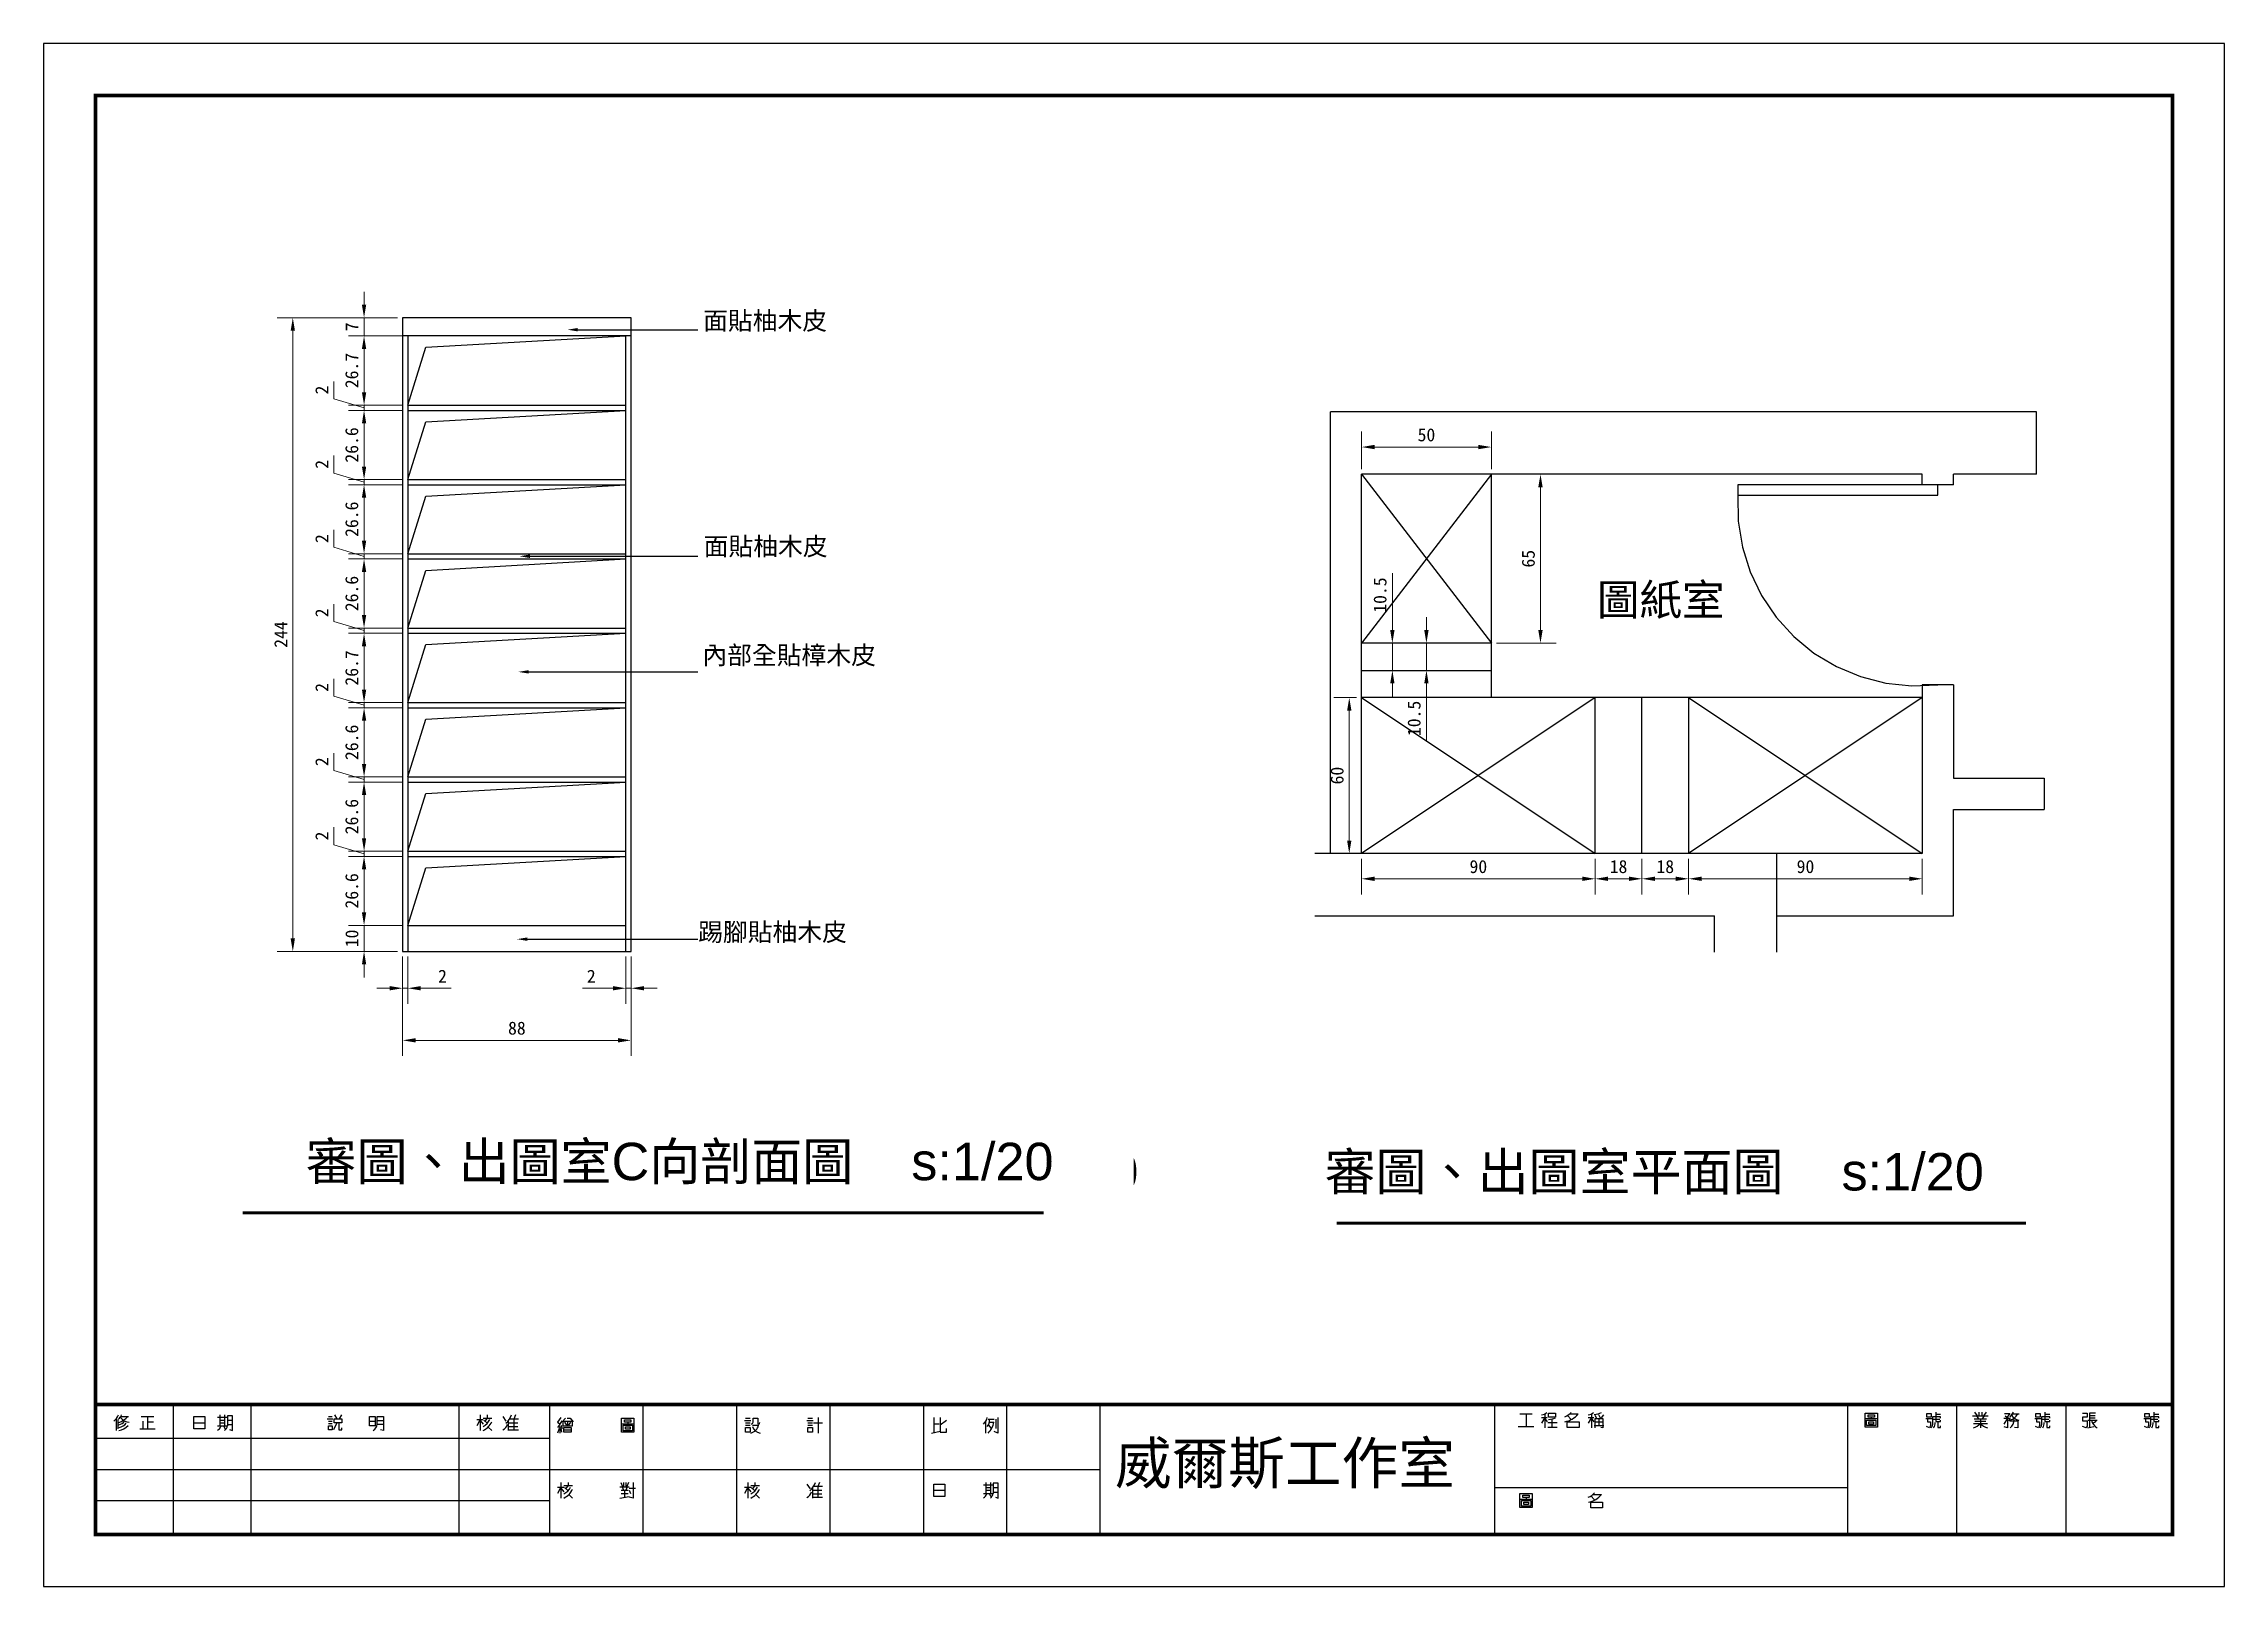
# Paper-space layout '配置4' of a CAD drawing. Header units: centimetres, sheet in millimetres. Extents: x 0 to 420, y 0 to 297.
# The model-space entities are those that its viewports show. They can reach past a viewport. Long polylines and large blocks are cut down to what shows.
import ezdxf
from ezdxf import colors
from ezdxf.entities.mleader import LeaderData, LeaderLine
from ezdxf.math import Vec2, Vec3

# ---------------------------------------------------------------- set-up
doc = ezdxf.new("R2010")
doc.units = ezdxf.units.CM
doc.header["$PDMODE"] = 35
doc.layers.add('視埠', color=7, linetype='Continuous')
doc.layers.add('輪廓', color=7, linetype='Continuous')
doc.layers.get('視埠').off()
doc.styles.add('KAI', font='kaiu.ttf')
doc.styles.get("Standard").update_dxf_attribs({"font": 'arial.ttf', "height": 10})
doc.styles.add('文2.5', font='kaiu.ttf', dxfattribs={"height": 2.5})
doc.styles.add('文3.5', font='', dxfattribs={"height": 3.5})
doc.styles.get('文3.5').set_extended_font_data('PMingLiU')
doc.dimstyles.new('DIM2.5', dxfattribs={"dimtxt": 2.5, "dimasz": 2.5, "dimexe": 3, "dimexo": 1, "dimgap": 1, "dimtad": 1, "dimdec": 1, "dimdsep": 46, "dimtxsty": '文2.5', "dimcen": 0, "dimadec": 0, "dimazin": 0, "dimtfac": 1, "dimtdec": 1, "dimtmove": 0, "dimatfit": 3, "dimfxl": 1, "dimlwd": 15, "dimlwe": 15, "dimarcsym": 0})

psp = doc.layouts.new('配置4')

msp = doc.modelspace()

# ---------------------------------------------------------------- texts
at = {"style": '文3.5'}
for s, p in [('面貼柚木皮', (5038.68, 7868.15)), ('面貼柚木皮', (5038.89, 7781.3)), ('內部全貼樟木皮', (5038.4, 7739.37)), ('踢腳貼柚木皮', (4756.19, 7629.86)), ('踢腳貼柚木皮', (5036.76, 7632.8))]:
    msp.add_text(s, height=7, dxfattribs=at).set_placement(p)
for s, height, p in [('圖紙室', 12, (5350.3, 7762.18)), ('審圖、出圖室C向剖面圖    s:1/20', 14.4, (4885.56, 7540.74)), ('審圖、出圖室平面圖    s:1/20', 14.4, (5245.37, 7540.74))]:
    msp.add_text(s, height=height).set_placement(p)

# ---------------------------------------------------------------- blocks, each defined once
blk = doc.blocks.new('A3-H')
for p, q in [((420, 297), (0, 297)), ((0, 297), (0, 0)), ((420, 0), (420, 297)), ((10, 35), (410, 35)), ((25, 10), (25, 35)), ((40, 10), (40, 35)), ((80, 10), (80, 35)), ((97.5, 10), (97.5, 35)), ((115.5, 10), (115.5, 35)), ((133.5, 10), (133.5, 35)), ((151.5, 10), (151.5, 35)), ((169.5, 10), (169.5, 35)), ((185.5, 10), (185.5, 35)), ((203.5, 10), (203.5, 35)), ((279.5, 10), (279.5, 35)), ((347.5, 10), (347.5, 35)), ((368.5, 10), (368.5, 35)), ((389.5, 10), (389.5, 35)), ((13.95, 32.22), (13.95, 30)), ((14.3, 32.1), (14.3, 30.3)), ((14.87, 32.7), (16.35, 32.7)), ((18.5, 30.3), (21.5, 30.3)), ((18.8, 32.7), (21.2, 32.7)), ((19.1, 31.8), (19.1, 30.3)), ((20, 32.7), (20, 30.3)), ((20, 31.65), (21.15, 31.65)), ((28.95, 32.7), (31.05, 32.7)), ((28.95, 30.3), (28.95, 32.7)), ((28.95, 31.5), (31.05, 31.5)), ((31.05, 30.3), (28.95, 30.3)), ((31.05, 32.7), (31.05, 30.3)), ((33.5, 32.55), (35.3, 32.55)), ((33.5, 30.9), (35.3, 30.9)), ((33.95, 33), (33.95, 30.9)), ((33.95, 32), (34.85, 32)), ((33.95, 31.5), (34.85, 31.5)), ((34.7, 30.75), (34.95, 30.3)), ((34.85, 33), (34.85, 30.9)), ((36.35, 32.85), (35.4, 32.85)), ((35.4, 32.85), (35.4, 30.9)), ((35.4, 32), (36.35, 32)), ((35.4, 31.15), (36.35, 31.15)), ((35.8, 30.2), (36.35, 30)), ((36.35, 30), (36.35, 32.85)), ((54.64, 32.25), (55.69, 32.25)), ((54.84, 32.7), (55.54, 32.7)), ((54.84, 31.8), (55.54, 31.8)), ((54.84, 31.35), (55.54, 31.35)), ((54.84, 30.9), (55.54, 30.9)), ((54.84, 30.15), (54.84, 30.9)), ((55.54, 30.15), (54.84, 30.15)), ((55.54, 30.9), (55.54, 30.15)), ((56.49, 31.5), (55.84, 30.15)), ((55.94, 32.25), (57.44, 32.25)), ((55.94, 31.5), (55.94, 32.25)), ((57.44, 31.5), (55.94, 31.5)), ((56.04, 33), (56.44, 32.25)), ((56.84, 31.5), (56.84, 30.15)), ((56.84, 30.15), (57.44, 30.15)), ((57.34, 33), (56.94, 32.25)), ((57.44, 32.25), (57.44, 31.5)), ((57.44, 30.15), (57.44, 30.5)), ((62.79, 32.7), (63.84, 32.7)), ((62.79, 30.9), (62.79, 32.7)), ((62.79, 31.8), (63.84, 31.8)), ((63.84, 30.9), (62.79, 30.9)), ((63.84, 32.7), (63.84, 30.9)), ((64.24, 31.2), (64.24, 32.7)), ((64.24, 32.7), (65.49, 32.7)), ((64.24, 31.95), (65.49, 31.95)), ((64.24, 31.2), (65.49, 31.2)), ((65.49, 30), (64.89, 30.15)), ((65.49, 32.7), (65.49, 30)), ((84.05, 32.1), (83.45, 30.9)), ((83.45, 32.1), (84.65, 32.1)), ((84.05, 33), (84.05, 30)), ((84.05, 31.9), (84.65, 31.2)), ((84.65, 32.4), (86.3, 32.4)), ((84.75, 32), (85.45, 31.4)), ((85.45, 32.4), (84.95, 31.8)), ((85.45, 33), (85.45, 32.4)), ((85.6, 30.65), (86.3, 30)), ((88.45, 32.7), (89.05, 31.8)), ((89.5, 31.89), (89.5, 30)), ((89.5, 31.5), (91.3, 31.5)), ((89.5, 30.8), (91.3, 30.8)), ((89.5, 30.15), (91.45, 30.15)), ((91.45, 32.2), (89.7, 32.2)), ((90.85, 33), (90.55, 32.2)), ((90.55, 32.2), (90.55, 30.15)), ((99.6, 32.5), (99, 31.6)), ((99, 31.6), (99.45, 31.3)), ((99, 30.7), (99.75, 30.7)), ((99.3, 30.4), (99, 29.5)), ((99.8, 31.85), (99.08, 30.7)), ((99.45, 30.7), (99.45, 29.5)), ((99.6, 30.4), (99.75, 29.65)), ((99.7, 31.05), (99.9, 30.4)), ((99.85, 31.7), (100.5, 32.35)), ((100.05, 31.8), (101.8, 31.8)), ((100.05, 30.85), (100.05, 31.8)), ((101.8, 30.85), (100.05, 30.85)), ((100.2, 30.6), (101.6, 30.6)), ((100.2, 29.65), (100.2, 30.6)), ((100.2, 30.1), (101.6, 30.1)), ((101.6, 29.65), (100.2, 29.65)), ((100.3, 31.6), (100.7, 31)), ((100.8, 32.35), (101.4, 32.35)), ((100.9, 31.8), (100.9, 30.85)), ((101.5, 31.6), (101.1, 31)), ((101.4, 32.35), (102, 31.7)), ((101.6, 30.6), (101.6, 29.65)), ((101.8, 31.8), (101.8, 30.85)), ((111.3, 32.35), (113.7, 32.35)), ((111.3, 29.65), (111.3, 32.35)), ((111.3, 31.3), (113.7, 31.3)), ((113.7, 29.65), (111.3, 29.65)), ((111.6, 31), (113.4, 31)), ((111.6, 29.95), (111.6, 31)), ((113.4, 29.95), (111.6, 29.95)), ((111.9, 32.05), (113.1, 32.05)), ((111.9, 31.6), (111.9, 32.05)), ((113.1, 31.6), (111.9, 31.6)), ((112.05, 30.7), (112.95, 30.7)), ((112.05, 30.25), (112.05, 30.7)), ((112.95, 30.25), (112.05, 30.25)), ((112.5, 31.6), (112.5, 31.3)), ((112.95, 30.7), (112.95, 30.25)), ((113.1, 32.05), (113.1, 31.6)), ((113.4, 31), (113.4, 29.95)), ((113.7, 32.35), (113.7, 29.65)), ((135, 31.9), (136.2, 31.9)), ((135.15, 32.35), (136.05, 32.35)), ((135.15, 31.45), (136.05, 31.45)), ((135.15, 31), (136.05, 31)), ((135.15, 30.55), (136.05, 30.55)), ((135.15, 29.65), (135.15, 30.55)), ((136.05, 29.65), (135.15, 29.65)), ((136.05, 30.55), (136.05, 29.65)), ((136.5, 31), (137.7, 31)), ((136.65, 31.6), (136.65, 32.35)), ((136.65, 32.35), (137.55, 32.35)), ((137.55, 32.35), (137.55, 31.3)), ((137.55, 31.3), (137.9, 31.3)), ((137.9, 31.3), (137.95, 31.55)), ((147, 31.9), (148.2, 31.9)), ((147.15, 32.35), (148.05, 32.35)), ((147.15, 31.45), (148.05, 31.45)), ((147.15, 31), (148.05, 31)), ((147.15, 30.55), (148.05, 30.55)), ((147.15, 29.65), (147.15, 30.55)), ((148.05, 29.65), (147.15, 29.65)), ((148.05, 30.55), (148.05, 29.65)), ((148.3, 31.45), (150, 31.45)), ((149.2, 32.5), (149.2, 29.5)), ((171, 29.5), (172.65, 29.9)), ((171.45, 32.5), (171.45, 29.61)), ((171.45, 31.3), (172.5, 31.3)), ((172.65, 32.5), (172.65, 29.65)), ((173.9, 31.9), (172.65, 31.05)), ((172.65, 29.65), (173.9, 29.65)), ((173.9, 29.65), (173.9, 30.4)), ((181.4, 31.73), (181.4, 29.5)), ((181.9, 32.2), (183.1, 32.2)), ((182, 31.05), (182.5, 30.4)), ((182.05, 31.6), (183, 31.6)), ((183.8, 29.5), (183.1, 29.8)), ((183.4, 32.2), (183.4, 30.4)), ((183.8, 32.5), (183.8, 29.5)), ((284, 30.8), (287, 30.8)), ((284.3, 33.2), (286.7, 33.2)), ((285.5, 33.2), (285.5, 30.8)), ((288.5, 32.5), (289.55, 32.5)), ((289.1, 32.5), (288.5, 31.4)), ((289.1, 33.2), (289.1, 30.5)), ((289.1, 32.3), (289.55, 31.7)), ((289.7, 31.55), (291.5, 31.55)), ((289.7, 30.65), (291.5, 30.65)), ((289.85, 33.35), (291.2, 33.35)), ((289.85, 32.6), (289.85, 33.35)), ((291.2, 32.6), (289.85, 32.6)), ((290.5, 32.25), (290.5, 30.65)), ((291.2, 33.35), (291.2, 32.6)), ((293.45, 31.7), (295.75, 31.7)), ((293.45, 30.6), (293.45, 31.7)), ((295.75, 30.6), (293.45, 30.6)), ((293.49, 32.9), (294.18, 32.13)), ((293.89, 33.2), (295.55, 33.2)), ((295.75, 31.7), (295.75, 30.6)), ((298.1, 32.5), (297.5, 31.4)), ((297.5, 32.5), (298.55, 32.5)), ((298.1, 33.2), (298.1, 30.5)), ((298.1, 32.3), (298.55, 31.7)), ((298.6, 30.95), (300.5, 30.95)), ((298.75, 32.95), (299.1, 32.35)), ((298.8, 30.5), (298.8, 32.3)), ((298.8, 32.3), (300.3, 32.3)), ((298.8, 31.7), (300.3, 31.7)), ((299.45, 33.1), (299.8, 32.45)), ((299.55, 32.4), (299.55, 30.95)), ((300.3, 30.5), (299.9, 30.6)), ((300.4, 33.05), (300, 32.45)), ((300.3, 32.3), (300.3, 30.5)), ((350.8, 33.35), (353.2, 33.35)), ((350.8, 30.65), (350.8, 33.35)), ((350.8, 32.3), (353.2, 32.3)), ((353.2, 30.65), (350.8, 30.65)), ((351.1, 32), (352.9, 32)), ((351.1, 30.95), (351.1, 32)), ((352.9, 30.95), (351.1, 30.95)), ((351.4, 33.05), (352.6, 33.05)), ((351.4, 32.6), (351.4, 33.05)), ((352.6, 32.6), (351.4, 32.6)), ((351.55, 31.7), (352.45, 31.7)), ((351.55, 31.25), (351.55, 31.7)), ((352.45, 31.25), (351.55, 31.25)), ((352, 32.6), (352, 32.3)), ((352.45, 31.7), (352.45, 31.25)), ((352.6, 33.05), (352.6, 32.6)), ((352.9, 32), (352.9, 30.95)), ((353.2, 33.35), (353.2, 30.65)), ((362.5, 32.3), (363.7, 32.3)), ((363.2, 30.5), (362.6, 30.75)), ((362.7, 33.3), (363.5, 33.3)), ((362.7, 32.6), (362.7, 33.3)), ((363.5, 32.6), (362.7, 32.6)), ((362.8, 32.3), (362.8, 31.7)), ((362.8, 31.7), (363.4, 31.7)), ((363.4, 30.95), (363.2, 30.5)), ((363.4, 31.7), (363.4, 30.95)), ((363.5, 33.3), (363.5, 32.6)), ((365.35, 32.65), (363.8, 32.65)), ((363.8, 32.65), (363.8, 31.1)), ((363.8, 32.2), (365.2, 32.2)), ((364.4, 33.5), (364.4, 31.75)), ((364.4, 33.15), (365.35, 33.15)), ((364.4, 31.75), (365.35, 31.75)), ((364.8, 31.55), (364.8, 30.6)), ((364.8, 30.6), (365.35, 30.6)), ((365.35, 32.35), (365.35, 32.65)), ((365.35, 31.75), (365.35, 32)), ((365.35, 30.6), (365.35, 30.9)), ((371.5, 32.8), (374.5, 32.8)), ((371.65, 31.35), (374.35, 31.35)), ((371.8, 32.25), (374.2, 32.25)), ((371.9, 33.5), (372.4, 32.8)), ((371.95, 31.8), (374.05, 31.8)), ((372.25, 32.8), (372.65, 32.25)), ((372.7, 33.5), (372.7, 32.8)), ((373, 32.25), (373, 30.5)), ((373.3, 33.5), (373.3, 32.8)), ((373.75, 32.8), (373.35, 32.25)), ((374.1, 33.5), (373.6, 32.8)), ((377.5, 32.4), (378.7, 32.4)), ((378.25, 32.4), (377.5, 31.2)), ((378.25, 30.5), (377.6, 30.7)), ((377.65, 33.3), (378.7, 33.3)), ((377.8, 32.85), (378.4, 32.4)), ((378.7, 33.3), (378.16, 32.58)), ((378.25, 32.4), (378.25, 30.5)), ((378.7, 32.4), (378.5, 31.8)), ((379.3, 33.5), (378.7, 32.6)), ((378.7, 31.85), (380.2, 31.85)), ((379.1, 33.2), (380.45, 33.2)), ((380.2, 30.5), (379.6, 30.6)), ((380.2, 31.85), (380.2, 30.5)), ((383.5, 32.3), (384.7, 32.3)), ((384.2, 30.5), (383.6, 30.75)), ((383.7, 33.3), (384.5, 33.3)), ((383.7, 32.6), (383.7, 33.3)), ((384.5, 32.6), (383.7, 32.6)), ((383.8, 32.3), (383.8, 31.7)), ((383.8, 31.7), (384.4, 31.7)), ((384.4, 30.95), (384.2, 30.5)), ((384.4, 31.7), (384.4, 30.95)), ((384.5, 33.3), (384.5, 32.6)), ((386.35, 32.65), (384.8, 32.65)), ((384.8, 32.65), (384.8, 31.1)), ((384.8, 32.2), (386.2, 32.2)), ((385.4, 33.5), (385.4, 31.75)), ((385.4, 33.15), (386.35, 33.15)), ((385.4, 31.75), (386.35, 31.75)), ((385.8, 31.55), (385.8, 30.6)), ((385.8, 30.6), (386.35, 30.6)), ((386.35, 32.35), (386.35, 32.65)), ((386.35, 31.75), (386.35, 32)), ((386.35, 30.6), (386.35, 30.9)), ((392.65, 33.35), (393.55, 33.35)), ((393.55, 32.6), (392.65, 32.6)), ((392.65, 32.6), (392.65, 31.85)), ((392.65, 31.85), (393.55, 31.85)), ((393.35, 30.5), (392.65, 30.8)), ((393.55, 30.85), (393.35, 30.5)), ((393.55, 33.35), (393.55, 32.6)), ((393.55, 31.85), (393.55, 30.85)), ((393.7, 32), (395.5, 32)), ((393.7, 30.5), (394.85, 30.8)), ((395.2, 33.35), (394, 33.35)), ((394, 33.35), (394, 30.58)), ((394, 32.9), (395.1, 32.9)), ((394, 32.45), (395.1, 32.45)), ((395.3, 31.75), (394.65, 31.36)), ((404.5, 32.3), (405.7, 32.3)), ((405.2, 30.5), (404.6, 30.75)), ((404.7, 33.3), (405.5, 33.3)), ((404.7, 32.6), (404.7, 33.3)), ((405.5, 32.6), (404.7, 32.6)), ((404.8, 32.3), (404.8, 31.7)), ((404.8, 31.7), (405.4, 31.7)), ((405.4, 30.95), (405.2, 30.5)), ((405.4, 31.7), (405.4, 30.95)), ((405.5, 33.3), (405.5, 32.6)), ((407.35, 32.65), (405.8, 32.65)), ((405.8, 32.65), (405.8, 31.1)), ((405.8, 32.2), (407.2, 32.2)), ((406.4, 33.5), (406.4, 31.75)), ((406.4, 33.15), (407.35, 33.15)), ((406.4, 31.75), (407.35, 31.75)), ((406.8, 31.55), (406.8, 30.6)), ((406.8, 30.6), (407.35, 30.6)), ((407.35, 32.35), (407.35, 32.65)), ((407.35, 31.75), (407.35, 32)), ((407.35, 30.6), (407.35, 30.9)), ((10, 28.5), (97.5, 28.5)), ((10, 22.5), (203.5, 22.5)), ((99, 19.1), (100.2, 19.1)), ((99.6, 19.1), (99, 17.9)), ((99.6, 20), (99.6, 17)), ((99.6, 18.9), (100.2, 18.2)), ((100.2, 19.4), (101.85, 19.4)), ((100.3, 19), (101, 18.4)), ((101, 19.4), (100.5, 18.8)), ((101, 20), (101, 19.4)), ((101.15, 17.65), (101.85, 17)), ((111, 19.15), (112.8, 19.15)), ((111, 17), (112.8, 17.3)), ((111.15, 20), (111.5, 19.25)), ((111.2, 18.5), (112.6, 18.5)), ((111.2, 17.9), (112.6, 17.9)), ((111.4, 19.15), (111.65, 18.5)), ((111.7, 20), (111.7, 19.15)), ((111.9, 18.5), (111.9, 17.15)), ((112.1, 20), (112.1, 19.15)), ((112.4, 19.15), (112.15, 18.5)), ((112.65, 20), (112.3, 19.25)), ((112.8, 18.9), (114, 18.9)), ((112.8, 18.5), (113.05, 17.9)), ((113.55, 17), (112.8, 17.15)), ((113.55, 20), (113.55, 17)), ((135.6, 19.1), (135, 17.9)), ((135, 19.1), (136.2, 19.1)), ((135.6, 20), (135.6, 17)), ((135.6, 18.9), (136.2, 18.2)), ((136.2, 19.4), (137.85, 19.4)), ((136.3, 19), (137, 18.4)), ((137, 19.4), (136.5, 18.8)), ((137, 20), (137, 19.4)), ((137.15, 17.65), (137.85, 17)), ((147, 19.7), (147.6, 18.8)), ((148.05, 18.89), (148.05, 17)), ((148.05, 18.5), (149.85, 18.5)), ((148.05, 17.8), (149.85, 17.8)), ((148.05, 17.15), (150, 17.15)), ((150, 19.2), (148.25, 19.2)), ((149.4, 20), (149.1, 19.2)), ((149.1, 19.2), (149.1, 17.15)), ((171.45, 19.7), (173.55, 19.7)), ((171.45, 17.3), (171.45, 19.7)), ((171.45, 18.5), (173.55, 18.5)), ((173.55, 17.3), (171.45, 17.3)), ((173.55, 19.7), (173.55, 17.3)), ((181, 19.55), (182.8, 19.55)), ((181, 17.9), (182.8, 17.9)), ((181.45, 20), (181.45, 17.9)), ((181.45, 19), (182.35, 19)), ((181.45, 18.5), (182.35, 18.5)), ((182.2, 17.75), (182.45, 17.3)), ((182.35, 20), (182.35, 17.9)), ((183.85, 19.85), (182.9, 19.85)), ((182.9, 19.85), (182.9, 17.9)), ((182.9, 19), (183.85, 19)), ((182.9, 18.15), (183.85, 18.15)), ((183.3, 17.2), (183.85, 17)), ((183.85, 17), (183.85, 19.85)), ((279.5, 19), (347.5, 19)), ((284.3, 17.85), (286.7, 17.85)), ((284.3, 15.15), (284.3, 17.85)), ((284.9, 17.55), (286.1, 17.55)), ((284.9, 17.1), (284.9, 17.55)), ((286.1, 17.1), (284.9, 17.1)), ((285.5, 17.1), (285.5, 16.8)), ((286.1, 17.55), (286.1, 17.1)), ((286.7, 17.85), (286.7, 15.15)), ((297.99, 17.4), (298.68, 16.63)), ((298.39, 17.7), (300.05, 17.7)), ((10, 16.5), (97.5, 16.5)), ((284.3, 16.8), (286.7, 16.8)), ((286.7, 15.15), (284.3, 15.15)), ((284.6, 16.5), (286.4, 16.5)), ((284.6, 15.45), (284.6, 16.5)), ((286.4, 15.45), (284.6, 15.45)), ((285.05, 16.2), (285.95, 16.2)), ((285.05, 15.75), (285.05, 16.2)), ((285.95, 15.75), (285.05, 15.75)), ((285.95, 16.2), (285.95, 15.75)), ((286.4, 16.5), (286.4, 15.45)), ((297.95, 16.2), (300.25, 16.2)), ((297.95, 15.1), (297.95, 16.2)), ((300.25, 15.1), (297.95, 15.1)), ((300.25, 16.2), (300.25, 15.1)), ((0, 0), (420, 0))]:
    blk.add_line(p, q)
for centre, radius, start, end in [((11.95, 33.9), 2.61, 306.4309, 339.8293), ((13.78, 33.36), 1.27, 299.0912, 343.5892), ((12.87, 35.8), 4.55, 291.0426, 317.1118), ((14.06, 33.01), 1.96, 283.0459, 321.8965), ((13.82, 33.34), 3.41, 281.5126, 315.4787), ((14.21, 32.72), 2.14, 279.184, 322.1174), ((16.73, 34.1), 2.51, 218.1729, 264.8358), ((33.1, 31), 1.03, 292.8337, 345.9638), ((33.85, 31.23), 1.59, 309.1859, 347.955), ((62.41, 31.51), 1.86, 305.6004, 350.3888), ((83.25, 33.5), 3.04, 297.4076, 332.5924), ((83.37, 32.89), 3.16, 293.832, 337.8782), ((87.51, 31.79), 1.93, 299.1153, 342.3059), ((86.37, 34.3), 3.95, 312.6889, 340.7614), ((135.65, 31.55), 2.12, 285.0184, 344.9816), ((136.32, 31.63), 0.334, 258.5034, 355.2364), ((138.3, 31.36), 1.89, 197.337, 260.8342), ((179.16, 33.2), 2.68, 313.2486, 344.8239), ((179.76, 32.16), 2.44, 324.6066, 0.9105), ((179.26, 32.22), 3.79, 314.1209, 350.5872), ((288.25, 34.75), 1.77, 278.1301, 315), ((289.34, 37.64), 5.52, 275.3296, 289.728), ((291.64, 35.84), 3.47, 293.0689, 317.5535), ((292.36, 35.71), 4.06, 279.1103, 321.8208), ((297.25, 34.75), 1.77, 278.1301, 315), ((298.7, 35.56), 2.46, 268.7649, 303.1259), ((362.96, 31.18), 0.839, 305.2996, 354.1875), ((362.43, 31.52), 1.88, 327.1265, 0.9827), ((370.69, 33.52), 3.17, 287.6033, 316.7881), ((375.31, 33.52), 3.17, 223.2119, 252.3967), ((378.2, 34.16), 2.21, 282.9548, 334.3648), ((377.66, 32.03), 1.84, 306.2875, 2.0706), ((380.67, 33.82), 1.84, 204.6612, 261.599), ((383.96, 31.18), 0.839, 305.2996, 354.1875), ((383.43, 31.52), 1.88, 327.1265, 0.9827), ((396.69, 32.52), 2.35, 192.9083, 239.5994), ((404.96, 31.18), 0.839, 305.2996, 354.1875), ((404.43, 31.52), 1.88, 327.1265, 0.9827), ((98.8, 20.5), 3.04, 297.4076, 332.5924), ((98.92, 19.89), 3.16, 293.832, 337.8782), ((134.8, 20.5), 3.04, 297.4076, 332.5924), ((134.92, 19.89), 3.16, 293.832, 337.8782), ((146.06, 18.79), 1.93, 299.1153, 342.3059), ((144.92, 21.3), 3.95, 312.6889, 340.7614), ((180.6, 18), 1.03, 292.8337, 345.9638), ((181.35, 18.23), 1.59, 309.1859, 347.955), ((296.14, 20.34), 3.47, 293.0689, 317.5535), ((296.86, 20.21), 4.06, 279.1103, 321.8208)]:
    blk.add_arc(centre, radius, start, end)
at = {"layer": '輪廓', "const_width": 0.7}
blk.add_lwpolyline([(10, 10), (410, 10), (410, 287), (10, 287)], close=True, dxfattribs=at)
blk.add_lwpolyline([(10, 35), (410, 35)], dxfattribs=at)
at = {"layer": '輪廓', "style": 'KAI'}
blk.add_text('威爾斯工作室', height=8, dxfattribs=at).set_placement((206.33, 19.75))
blk = doc.blocks.new('*D234')
at = {"color": 0, "linetype": 'Continuous', "lineweight": 15, "transparency": 16777216}
for p, q in [((4922.93, 7626.82), (4922.93, 7588.58)), ((5010.93, 7626.82), (5010.93, 7588.58)), ((4927.93, 7594.58), (5005.93, 7594.58))]:
    blk.add_line(p, q, dxfattribs=at)
at = {"color": 0, "transparency": 16777216}
for points in [[(4927.93, 7595.42), (4927.93, 7593.75), (4922.93, 7594.58)], [(5005.93, 7595.42), (5005.93, 7593.75), (5010.93, 7594.58)]]:
    blk.add_solid(points, dxfattribs=at)
at = {"layer": 'DEFPOINTS', "color": 0, "transparency": 16777216}
for p in [(4922.93, 7628.82), (5010.93, 7628.82), (5010.93, 7594.58)]:
    blk.add_point(p, dxfattribs=at)
at = {"color": 0, "transparency": 16777216, "insert": (4966.93, 7599.25), "char_height": 5, "attachment_point": 5, "style": '文2.5'}
blk.add_mtext('88', dxfattribs=at)
blk = doc.blocks.new('*D235')
at = {"color": 0, "linetype": 'Continuous', "lineweight": 15, "transparency": 16777216}
for p, q in [((4922.93, 7626.82), (4922.93, 7608.64)), ((4924.93, 7626.82), (4924.93, 7608.64)), ((4917.93, 7614.64), (4912.93, 7614.64)), ((4922.93, 7614.64), (4924.93, 7614.64)), ((4929.93, 7614.64), (4941.62, 7614.64))]:
    blk.add_line(p, q, dxfattribs=at)
at = {"color": 0, "transparency": 16777216}
for points in [[(4917.93, 7615.47), (4917.93, 7613.81), (4922.93, 7614.64)], [(4929.93, 7615.47), (4929.93, 7613.81), (4924.93, 7614.64)]]:
    blk.add_solid(points, dxfattribs=at)
at = {"layer": 'DEFPOINTS', "color": 0, "transparency": 16777216}
for p in [(4922.93, 7628.82), (4924.93, 7628.82), (4924.93, 7614.64)]:
    blk.add_point(p, dxfattribs=at)
at = {"color": 0, "transparency": 16777216, "insert": (4938.28, 7619.28), "char_height": 5, "attachment_point": 5, "style": '文2.5'}
blk.add_mtext('2', dxfattribs=at)
blk = doc.blocks.new('*D237')
at = {"color": 0, "linetype": 'Continuous', "lineweight": 15, "transparency": 16777216}
for p, q in [((5008.93, 7626.82), (5008.93, 7608.64)), ((5010.93, 7626.82), (5010.93, 7608.64)), ((5003.93, 7614.64), (4992.25, 7614.64)), ((5010.93, 7614.64), (5008.93, 7614.64)), ((5015.93, 7614.64), (5020.93, 7614.64))]:
    blk.add_line(p, q, dxfattribs=at)
at = {"color": 0, "transparency": 16777216}
for points in [[(5003.93, 7615.47), (5003.93, 7613.81), (5008.93, 7614.64)], [(5015.93, 7615.47), (5015.93, 7613.81), (5010.93, 7614.64)]]:
    blk.add_solid(points, dxfattribs=at)
at = {"layer": 'DEFPOINTS', "color": 0, "transparency": 16777216}
for p in [(5008.93, 7628.82), (5010.93, 7628.82), (5008.93, 7614.64)]:
    blk.add_point(p, dxfattribs=at)
at = {"color": 0, "transparency": 16777216, "insert": (4995.59, 7619.28), "char_height": 5, "attachment_point": 5, "style": '文2.5'}
blk.add_mtext('2', dxfattribs=at)
blk = doc.blocks.new('*D238')
at = {"color": 0, "linetype": 'Continuous', "lineweight": 15, "transparency": 16777216}
for p, q in [((4908.07, 7643.82), (4908.07, 7648.82)), ((4922.93, 7638.82), (4902.07, 7638.82)), ((4908.07, 7628.82), (4908.07, 7638.82)), ((4920.93, 7628.82), (4902.07, 7628.82)), ((4908.07, 7623.82), (4908.07, 7618.82))]:
    blk.add_line(p, q, dxfattribs=at)
at = {"color": 0, "transparency": 16777216}
for points in [[(4907.24, 7643.82), (4908.9, 7643.82), (4908.07, 7638.82)], [(4907.24, 7623.82), (4908.9, 7623.82), (4908.07, 7628.82)]]:
    blk.add_solid(points, dxfattribs=at)
at = {"layer": 'DEFPOINTS', "color": 0, "transparency": 16777216}
for p in [(4908.07, 7638.82), (4924.93, 7638.82), (4922.93, 7628.82)]:
    blk.add_point(p, dxfattribs=at)
at = {"color": 0, "transparency": 16777216, "insert": (4903.4, 7633.82), "char_height": 5, "attachment_point": 5, "rotation": 90, "style": '文2.5'}
blk.add_mtext('10', dxfattribs=at)
blk = doc.blocks.new('*D239')
at = {"color": 0, "linetype": 'Continuous', "lineweight": 15, "transparency": 16777216}
for p, q in [((4922.93, 7665.42), (4902.07, 7665.42)), ((4908.07, 7643.82), (4908.07, 7660.42)), ((4922.93, 7638.82), (4902.07, 7638.82))]:
    blk.add_line(p, q, dxfattribs=at)
at = {"color": 0, "transparency": 16777216}
for points in [[(4907.24, 7660.42), (4908.9, 7660.42), (4908.07, 7665.42)], [(4907.24, 7643.82), (4908.9, 7643.82), (4908.07, 7638.82)]]:
    blk.add_solid(points, dxfattribs=at)
at = {"layer": 'DEFPOINTS', "color": 0, "transparency": 16777216}
for p in [(4908.07, 7665.42), (4924.93, 7665.42), (4924.93, 7638.82)]:
    blk.add_point(p, dxfattribs=at)
at = {"color": 0, "transparency": 16777216, "insert": (4903.35, 7652.12), "char_height": 5, "attachment_point": 5, "rotation": 90, "style": '文2.5'}
blk.add_mtext('26.6', dxfattribs=at)
blk = doc.blocks.new('*D240')
at = {"color": 0, "linetype": 'Continuous', "lineweight": 15, "transparency": 16777216}
for p, q in [((4896.43, 7669.91), (4896.43, 7676.6)), ((4908.07, 7666.42), (4896.43, 7669.91)), ((4908.07, 7672.42), (4908.07, 7677.42)), ((4922.93, 7667.42), (4902.07, 7667.42)), ((4922.93, 7665.42), (4902.07, 7665.42)), ((4908.07, 7665.42), (4908.07, 7667.42)), ((4908.07, 7665.42), (4908.07, 7667.42)), ((4908.07, 7660.42), (4908.07, 7655.42))]:
    blk.add_line(p, q, dxfattribs=at)
at = {"color": 0, "transparency": 16777216}
for points in [[(4907.24, 7672.42), (4908.9, 7672.42), (4908.07, 7667.42)], [(4907.24, 7660.42), (4908.9, 7660.42), (4908.07, 7665.42)]]:
    blk.add_solid(points, dxfattribs=at)
at = {"layer": 'DEFPOINTS', "color": 0, "transparency": 16777216}
for p in [(4908.07, 7667.42), (4924.93, 7667.42), (4924.93, 7665.42)]:
    blk.add_point(p, dxfattribs=at)
at = {"color": 0, "transparency": 16777216, "insert": (4891.79, 7673.26), "char_height": 5, "attachment_point": 5, "rotation": 90, "style": '文2.5'}
blk.add_mtext('2', dxfattribs=at)
blk = doc.blocks.new('*D241')
at = {"color": 0, "linetype": 'Continuous', "lineweight": 15, "transparency": 16777216}
for p, q in [((4922.93, 7694.02), (4902.07, 7694.02)), ((4908.07, 7672.42), (4908.07, 7689.02)), ((4922.93, 7667.42), (4902.07, 7667.42))]:
    blk.add_line(p, q, dxfattribs=at)
at = {"color": 0, "transparency": 16777216}
for points in [[(4907.24, 7689.02), (4908.9, 7689.02), (4908.07, 7694.02)], [(4907.24, 7672.42), (4908.9, 7672.42), (4908.07, 7667.42)]]:
    blk.add_solid(points, dxfattribs=at)
at = {"layer": 'DEFPOINTS', "color": 0, "transparency": 16777216}
for p in [(4908.07, 7694.02), (4924.93, 7694.02), (4924.93, 7667.42)]:
    blk.add_point(p, dxfattribs=at)
at = {"color": 0, "transparency": 16777216, "insert": (4903.35, 7680.72), "char_height": 5, "attachment_point": 5, "rotation": 90, "style": '文2.5'}
blk.add_mtext('26.6', dxfattribs=at)
blk = doc.blocks.new('*D242')
at = {"color": 0, "linetype": 'Continuous', "lineweight": 15, "transparency": 16777216}
for p, q in [((4896.43, 7698.51), (4896.43, 7705.2)), ((4908.07, 7701.02), (4908.07, 7706.02)), ((4908.07, 7695.02), (4896.43, 7698.51)), ((4922.93, 7696.02), (4902.07, 7696.02)), ((4908.07, 7694.02), (4908.07, 7696.02)), ((4908.07, 7694.02), (4908.07, 7696.02)), ((4922.93, 7694.02), (4902.07, 7694.02)), ((4908.07, 7689.02), (4908.07, 7684.02))]:
    blk.add_line(p, q, dxfattribs=at)
at = {"color": 0, "transparency": 16777216}
for points in [[(4907.24, 7701.02), (4908.9, 7701.02), (4908.07, 7696.02)], [(4907.24, 7689.02), (4908.9, 7689.02), (4908.07, 7694.02)]]:
    blk.add_solid(points, dxfattribs=at)
at = {"layer": 'DEFPOINTS', "color": 0, "transparency": 16777216}
for p in [(4908.07, 7696.02), (4924.93, 7696.02), (4924.93, 7694.02)]:
    blk.add_point(p, dxfattribs=at)
at = {"color": 0, "transparency": 16777216, "insert": (4891.79, 7701.86), "char_height": 5, "attachment_point": 5, "rotation": 90, "style": '文2.5'}
blk.add_mtext('2', dxfattribs=at)
blk = doc.blocks.new('*D243')
at = {"color": 0, "linetype": 'Continuous', "lineweight": 15, "transparency": 16777216}
for p, q in [((4922.93, 7722.62), (4902.07, 7722.62)), ((4908.07, 7701.02), (4908.07, 7717.62)), ((4922.93, 7696.02), (4902.07, 7696.02))]:
    blk.add_line(p, q, dxfattribs=at)
at = {"color": 0, "transparency": 16777216}
for points in [[(4907.24, 7717.62), (4908.9, 7717.62), (4908.07, 7722.62)], [(4907.24, 7701.02), (4908.9, 7701.02), (4908.07, 7696.02)]]:
    blk.add_solid(points, dxfattribs=at)
at = {"layer": 'DEFPOINTS', "color": 0, "transparency": 16777216}
for p in [(4908.07, 7722.62), (4924.93, 7722.62), (4924.93, 7696.02)]:
    blk.add_point(p, dxfattribs=at)
at = {"color": 0, "transparency": 16777216, "insert": (4903.35, 7709.32), "char_height": 5, "attachment_point": 5, "rotation": 90, "style": '文2.5'}
blk.add_mtext('26.6', dxfattribs=at)
blk = doc.blocks.new('*D244')
at = {"color": 0, "linetype": 'Continuous', "lineweight": 15, "transparency": 16777216}
for p, q in [((4896.43, 7727.11), (4896.43, 7733.8)), ((4908.07, 7729.62), (4908.07, 7734.62)), ((4908.07, 7723.62), (4896.43, 7727.11)), ((4922.93, 7724.62), (4902.07, 7724.62)), ((4922.93, 7722.62), (4902.07, 7722.62)), ((4908.07, 7722.62), (4908.07, 7724.62)), ((4908.07, 7722.62), (4908.07, 7724.62)), ((4908.07, 7717.62), (4908.07, 7712.62))]:
    blk.add_line(p, q, dxfattribs=at)
at = {"color": 0, "transparency": 16777216}
for points in [[(4907.24, 7729.62), (4908.9, 7729.62), (4908.07, 7724.62)], [(4907.24, 7717.62), (4908.9, 7717.62), (4908.07, 7722.62)]]:
    blk.add_solid(points, dxfattribs=at)
at = {"layer": 'DEFPOINTS', "color": 0, "transparency": 16777216}
for p in [(4908.07, 7724.62), (4924.93, 7724.62), (4924.93, 7722.62)]:
    blk.add_point(p, dxfattribs=at)
at = {"color": 0, "transparency": 16777216, "insert": (4891.79, 7730.46), "char_height": 5, "attachment_point": 5, "rotation": 90, "style": '文2.5'}
blk.add_mtext('2', dxfattribs=at)
blk = doc.blocks.new('*D245')
at = {"color": 0, "linetype": 'Continuous', "lineweight": 15, "transparency": 16777216}
for p, q in [((4922.93, 7751.32), (4902.07, 7751.32)), ((4908.07, 7729.62), (4908.07, 7746.32)), ((4922.93, 7724.62), (4902.07, 7724.62))]:
    blk.add_line(p, q, dxfattribs=at)
at = {"color": 0, "transparency": 16777216}
for points in [[(4907.24, 7746.32), (4908.9, 7746.32), (4908.07, 7751.32)], [(4907.24, 7729.62), (4908.9, 7729.62), (4908.07, 7724.62)]]:
    blk.add_solid(points, dxfattribs=at)
at = {"layer": 'DEFPOINTS', "color": 0, "transparency": 16777216}
for p in [(4908.07, 7751.32), (4924.93, 7751.32), (4924.93, 7724.62)]:
    blk.add_point(p, dxfattribs=at)
at = {"color": 0, "transparency": 16777216, "insert": (4903.35, 7737.97), "char_height": 5, "attachment_point": 5, "rotation": 90, "style": '文2.5'}
blk.add_mtext('26.7', dxfattribs=at)
blk = doc.blocks.new('*D246')
at = {"color": 0, "linetype": 'Continuous', "lineweight": 15, "transparency": 16777216}
for p, q in [((4896.43, 7755.81), (4896.43, 7762.5)), ((4908.07, 7758.32), (4908.07, 7763.32)), ((4908.07, 7752.32), (4896.43, 7755.81)), ((4922.93, 7753.32), (4902.07, 7753.32)), ((4908.07, 7751.32), (4908.07, 7753.32)), ((4908.07, 7751.32), (4908.07, 7753.32)), ((4922.93, 7751.32), (4902.07, 7751.32)), ((4908.07, 7746.32), (4908.07, 7741.32))]:
    blk.add_line(p, q, dxfattribs=at)
at = {"color": 0, "transparency": 16777216}
for points in [[(4907.24, 7758.32), (4908.9, 7758.32), (4908.07, 7753.32)], [(4907.24, 7746.32), (4908.9, 7746.32), (4908.07, 7751.32)]]:
    blk.add_solid(points, dxfattribs=at)
at = {"layer": 'DEFPOINTS', "color": 0, "transparency": 16777216}
for p in [(4908.07, 7753.32), (4924.93, 7753.32), (4924.93, 7751.32)]:
    blk.add_point(p, dxfattribs=at)
at = {"color": 0, "transparency": 16777216, "insert": (4891.79, 7759.16), "char_height": 5, "attachment_point": 5, "rotation": 90, "style": '文2.5'}
blk.add_mtext('2', dxfattribs=at)
blk = doc.blocks.new('*D247')
at = {"color": 0, "linetype": 'Continuous', "lineweight": 15, "transparency": 16777216}
for p, q in [((4922.93, 7779.92), (4902.07, 7779.92)), ((4908.07, 7758.32), (4908.07, 7774.92)), ((4922.93, 7753.32), (4902.07, 7753.32))]:
    blk.add_line(p, q, dxfattribs=at)
at = {"color": 0, "transparency": 16777216}
for points in [[(4907.24, 7774.92), (4908.9, 7774.92), (4908.07, 7779.92)], [(4907.24, 7758.32), (4908.9, 7758.32), (4908.07, 7753.32)]]:
    blk.add_solid(points, dxfattribs=at)
at = {"layer": 'DEFPOINTS', "color": 0, "transparency": 16777216}
for p in [(4908.07, 7779.92), (4924.93, 7779.92), (4924.93, 7753.32)]:
    blk.add_point(p, dxfattribs=at)
at = {"color": 0, "transparency": 16777216, "insert": (4903.35, 7766.62), "char_height": 5, "attachment_point": 5, "rotation": 90, "style": '文2.5'}
blk.add_mtext('26.6', dxfattribs=at)
blk = doc.blocks.new('*D248')
at = {"color": 0, "linetype": 'Continuous', "lineweight": 15, "transparency": 16777216}
for p, q in [((4896.43, 7784.41), (4896.43, 7791.1)), ((4908.07, 7786.92), (4908.07, 7791.92)), ((4908.07, 7780.92), (4896.43, 7784.41)), ((4922.93, 7781.92), (4902.07, 7781.92)), ((4922.93, 7779.92), (4902.07, 7779.92)), ((4908.07, 7779.92), (4908.07, 7781.92)), ((4908.07, 7779.92), (4908.07, 7781.92)), ((4908.07, 7774.92), (4908.07, 7769.92))]:
    blk.add_line(p, q, dxfattribs=at)
at = {"color": 0, "transparency": 16777216}
for points in [[(4907.24, 7786.92), (4908.9, 7786.92), (4908.07, 7781.92)], [(4907.24, 7774.92), (4908.9, 7774.92), (4908.07, 7779.92)]]:
    blk.add_solid(points, dxfattribs=at)
at = {"layer": 'DEFPOINTS', "color": 0, "transparency": 16777216}
for p in [(4908.07, 7781.92), (4924.93, 7781.92), (4924.93, 7779.92)]:
    blk.add_point(p, dxfattribs=at)
at = {"color": 0, "transparency": 16777216, "insert": (4891.79, 7787.76), "char_height": 5, "attachment_point": 5, "rotation": 90, "style": '文2.5'}
blk.add_mtext('2', dxfattribs=at)
blk = doc.blocks.new('*D249')
at = {"color": 0, "linetype": 'Continuous', "lineweight": 15, "transparency": 16777216}
for p, q in [((4922.93, 7808.52), (4902.07, 7808.52)), ((4908.07, 7786.92), (4908.07, 7803.52)), ((4922.93, 7781.92), (4902.07, 7781.92))]:
    blk.add_line(p, q, dxfattribs=at)
at = {"color": 0, "transparency": 16777216}
for points in [[(4907.24, 7803.52), (4908.9, 7803.52), (4908.07, 7808.52)], [(4907.24, 7786.92), (4908.9, 7786.92), (4908.07, 7781.92)]]:
    blk.add_solid(points, dxfattribs=at)
at = {"layer": 'DEFPOINTS', "color": 0, "transparency": 16777216}
for p in [(4908.07, 7808.52), (4924.93, 7808.52), (4924.93, 7781.92)]:
    blk.add_point(p, dxfattribs=at)
at = {"color": 0, "transparency": 16777216, "insert": (4903.35, 7795.22), "char_height": 5, "attachment_point": 5, "rotation": 90, "style": '文2.5'}
blk.add_mtext('26.6', dxfattribs=at)
blk = doc.blocks.new('*D250')
at = {"color": 0, "linetype": 'Continuous', "lineweight": 15, "transparency": 16777216}
for p, q in [((4908.07, 7815.52), (4908.07, 7820.52)), ((4896.43, 7813.01), (4896.43, 7819.7)), ((4908.07, 7809.52), (4896.43, 7813.01)), ((4922.93, 7810.52), (4902.07, 7810.52)), ((4922.93, 7808.52), (4902.07, 7808.52)), ((4908.07, 7808.52), (4908.07, 7810.52)), ((4908.07, 7808.52), (4908.07, 7810.52)), ((4908.07, 7803.52), (4908.07, 7798.52))]:
    blk.add_line(p, q, dxfattribs=at)
at = {"color": 0, "transparency": 16777216}
for points in [[(4907.24, 7815.52), (4908.9, 7815.52), (4908.07, 7810.52)], [(4907.24, 7803.52), (4908.9, 7803.52), (4908.07, 7808.52)]]:
    blk.add_solid(points, dxfattribs=at)
at = {"layer": 'DEFPOINTS', "color": 0, "transparency": 16777216}
for p in [(4908.07, 7810.52), (4924.93, 7810.52), (4924.93, 7808.52)]:
    blk.add_point(p, dxfattribs=at)
at = {"color": 0, "transparency": 16777216, "insert": (4891.79, 7816.36), "char_height": 5, "attachment_point": 5, "rotation": 90, "style": '文2.5'}
blk.add_mtext('2', dxfattribs=at)
blk = doc.blocks.new('*D251')
at = {"color": 0, "linetype": 'Continuous', "lineweight": 15, "transparency": 16777216}
for p, q in [((4922.93, 7837.12), (4902.07, 7837.12)), ((4908.07, 7815.52), (4908.07, 7832.12)), ((4922.93, 7810.52), (4902.07, 7810.52))]:
    blk.add_line(p, q, dxfattribs=at)
at = {"color": 0, "transparency": 16777216}
for points in [[(4907.24, 7832.12), (4908.9, 7832.12), (4908.07, 7837.12)], [(4907.24, 7815.52), (4908.9, 7815.52), (4908.07, 7810.52)]]:
    blk.add_solid(points, dxfattribs=at)
at = {"layer": 'DEFPOINTS', "color": 0, "transparency": 16777216}
for p in [(4908.07, 7837.12), (4924.93, 7837.12), (4924.93, 7810.52)]:
    blk.add_point(p, dxfattribs=at)
at = {"color": 0, "transparency": 16777216, "insert": (4903.35, 7823.82), "char_height": 5, "attachment_point": 5, "rotation": 90, "style": '文2.5'}
blk.add_mtext('26.6', dxfattribs=at)
blk = doc.blocks.new('*D252')
at = {"color": 0, "linetype": 'Continuous', "lineweight": 15, "transparency": 16777216}
for p, q in [((4896.43, 7841.61), (4896.43, 7848.3)), ((4908.07, 7844.12), (4908.07, 7849.12)), ((4908.07, 7838.12), (4896.43, 7841.61)), ((4922.93, 7839.12), (4902.07, 7839.12)), ((4908.07, 7837.12), (4908.07, 7839.12)), ((4908.07, 7837.12), (4908.07, 7839.12)), ((4922.93, 7837.12), (4902.07, 7837.12)), ((4908.07, 7832.12), (4908.07, 7827.12))]:
    blk.add_line(p, q, dxfattribs=at)
at = {"color": 0, "transparency": 16777216}
for points in [[(4907.24, 7844.12), (4908.9, 7844.12), (4908.07, 7839.12)], [(4907.24, 7832.12), (4908.9, 7832.12), (4908.07, 7837.12)]]:
    blk.add_solid(points, dxfattribs=at)
at = {"layer": 'DEFPOINTS', "color": 0, "transparency": 16777216}
for p in [(4908.07, 7839.12), (4924.93, 7839.12), (4924.93, 7837.12)]:
    blk.add_point(p, dxfattribs=at)
at = {"color": 0, "transparency": 16777216, "insert": (4891.79, 7844.96), "char_height": 5, "attachment_point": 5, "rotation": 90, "style": '文2.5'}
blk.add_mtext('2', dxfattribs=at)
blk = doc.blocks.new('*D253')
at = {"color": 0, "linetype": 'Continuous', "lineweight": 15, "transparency": 16777216}
for p, q in [((4922.93, 7865.82), (4902.07, 7865.82)), ((4908.07, 7844.12), (4908.07, 7860.82)), ((4922.93, 7839.12), (4902.07, 7839.12))]:
    blk.add_line(p, q, dxfattribs=at)
at = {"color": 0, "transparency": 16777216}
for points in [[(4907.24, 7860.82), (4908.9, 7860.82), (4908.07, 7865.82)], [(4907.24, 7844.12), (4908.9, 7844.12), (4908.07, 7839.12)]]:
    blk.add_solid(points, dxfattribs=at)
at = {"layer": 'DEFPOINTS', "color": 0, "transparency": 16777216}
for p in [(4908.07, 7865.82), (4924.93, 7865.82), (4924.93, 7839.12)]:
    blk.add_point(p, dxfattribs=at)
at = {"color": 0, "transparency": 16777216, "insert": (4903.35, 7852.47), "char_height": 5, "attachment_point": 5, "rotation": 90, "style": '文2.5'}
blk.add_mtext('26.7', dxfattribs=at)
blk = doc.blocks.new('*D254')
at = {"color": 0, "linetype": 'Continuous', "lineweight": 15, "transparency": 16777216}
for p, q in [((4908.07, 7877.82), (4908.07, 7882.82)), ((4920.93, 7872.82), (4902.07, 7872.82)), ((4908.07, 7865.82), (4908.07, 7872.82)), ((4922.93, 7865.82), (4902.07, 7865.82)), ((4908.07, 7860.82), (4908.07, 7855.82))]:
    blk.add_line(p, q, dxfattribs=at)
at = {"color": 0, "transparency": 16777216}
for points in [[(4907.24, 7877.82), (4908.9, 7877.82), (4908.07, 7872.82)], [(4907.24, 7860.82), (4908.9, 7860.82), (4908.07, 7865.82)]]:
    blk.add_solid(points, dxfattribs=at)
at = {"layer": 'DEFPOINTS', "color": 0, "transparency": 16777216}
for p in [(4908.07, 7872.82), (4922.93, 7872.82), (4924.93, 7865.82)]:
    blk.add_point(p, dxfattribs=at)
at = {"color": 0, "transparency": 16777216, "insert": (4903.4, 7869.32), "char_height": 5, "attachment_point": 5, "rotation": 90, "style": '文2.5'}
blk.add_mtext('7', dxfattribs=at)
blk = doc.blocks.new('*D255')
at = {"color": 0, "linetype": 'Continuous', "lineweight": 15, "transparency": 16777216}
for p, q in [((4920.93, 7872.82), (4874.62, 7872.82)), ((4880.62, 7633.82), (4880.62, 7867.82)), ((4920.93, 7628.82), (4874.62, 7628.82))]:
    blk.add_line(p, q, dxfattribs=at)
at = {"color": 0, "transparency": 16777216}
for points in [[(4879.79, 7867.82), (4881.45, 7867.82), (4880.62, 7872.82)], [(4879.79, 7633.82), (4881.45, 7633.82), (4880.62, 7628.82)]]:
    blk.add_solid(points, dxfattribs=at)
at = {"layer": 'DEFPOINTS', "color": 0, "transparency": 16777216}
for p in [(4880.62, 7872.82), (4922.93, 7872.82), (4922.93, 7628.82)]:
    blk.add_point(p, dxfattribs=at)
at = {"color": 0, "transparency": 16777216, "insert": (4875.98, 7750.82), "char_height": 5, "attachment_point": 5, "rotation": 90, "style": '文2.5'}
blk.add_mtext('244', dxfattribs=at)
blk = doc.blocks.new('*D256')
at = {"color": 0, "linetype": 'Continuous', "lineweight": 15, "transparency": 16777216}
for p, q in [((5259.6, 7818.48), (5259.6, 7832.97)), ((5309.6, 7818.48), (5309.6, 7832.97)), ((5264.6, 7826.97), (5304.6, 7826.97))]:
    blk.add_line(p, q, dxfattribs=at)
at = {"color": 0, "transparency": 16777216}
for points in [[(5264.6, 7827.81), (5264.6, 7826.14), (5259.6, 7826.97)], [(5304.6, 7827.81), (5304.6, 7826.14), (5309.6, 7826.97)]]:
    blk.add_solid(points, dxfattribs=at)
at = {"layer": 'DEFPOINTS', "color": 0, "transparency": 16777216}
for p in [(5309.6, 7826.97), (5259.6, 7816.48), (5309.6, 7816.48)]:
    blk.add_point(p, dxfattribs=at)
at = {"color": 0, "transparency": 16777216, "insert": (5284.6, 7831.64), "char_height": 5, "attachment_point": 5, "style": '文2.5'}
blk.add_mtext('50', dxfattribs=at)
blk = doc.blocks.new('*D257')
at = {"color": 0, "linetype": 'Continuous', "lineweight": 15, "transparency": 16777216}
for p, q in [((5271.48, 7756.48), (5271.48, 7778.47)), ((5261.6, 7751.48), (5277.48, 7751.48)), ((5271.48, 7740.98), (5271.48, 7751.48)), ((5261.6, 7740.98), (5277.48, 7740.98)), ((5271.48, 7735.98), (5271.48, 7730.98))]:
    blk.add_line(p, q, dxfattribs=at)
at = {"color": 0, "transparency": 16777216}
for points in [[(5270.64, 7756.48), (5272.31, 7756.48), (5271.48, 7751.48)], [(5270.64, 7735.98), (5272.31, 7735.98), (5271.48, 7740.98)]]:
    blk.add_solid(points, dxfattribs=at)
at = {"layer": 'DEFPOINTS', "color": 0, "transparency": 16777216}
for p in [(5259.6, 7751.48), (5271.48, 7751.48), (5259.6, 7740.98)]:
    blk.add_point(p, dxfattribs=at)
at = {"color": 0, "transparency": 16777216, "insert": (5266.75, 7769.98), "char_height": 5, "attachment_point": 5, "rotation": 90, "style": '文2.5'}
blk.add_mtext('10.5', dxfattribs=at)
blk = doc.blocks.new('*D258')
at = {"color": 0, "linetype": 'Continuous', "lineweight": 15, "transparency": 16777216}
for p, q in [((5284.6, 7756.48), (5284.6, 7761.48)), ((5307.6, 7751.48), (5278.6, 7751.48)), ((5284.6, 7751.48), (5284.6, 7740.98)), ((5307.6, 7740.98), (5278.6, 7740.98)), ((5284.6, 7735.98), (5284.6, 7713.99))]:
    blk.add_line(p, q, dxfattribs=at)
at = {"color": 0, "transparency": 16777216}
for points in [[(5283.76, 7756.48), (5285.43, 7756.48), (5284.6, 7751.48)], [(5283.76, 7735.98), (5285.43, 7735.98), (5284.6, 7740.98)]]:
    blk.add_solid(points, dxfattribs=at)
at = {"layer": 'DEFPOINTS', "color": 0, "transparency": 16777216}
for p in [(5309.6, 7751.48), (5284.6, 7740.98), (5309.6, 7740.98)]:
    blk.add_point(p, dxfattribs=at)
at = {"color": 0, "transparency": 16777216, "insert": (5279.87, 7722.49), "char_height": 5, "attachment_point": 5, "rotation": 90, "style": '文2.5'}
blk.add_mtext('10.5', dxfattribs=at)
blk = doc.blocks.new('*D259')
at = {"color": 0, "linetype": 'Continuous', "lineweight": 15, "transparency": 16777216}
for p, q in [((5311.6, 7816.48), (5334.53, 7816.48)), ((5328.53, 7756.48), (5328.53, 7811.48)), ((5311.6, 7751.48), (5334.53, 7751.48))]:
    blk.add_line(p, q, dxfattribs=at)
at = {"color": 0, "transparency": 16777216}
for points in [[(5327.69, 7811.48), (5329.36, 7811.48), (5328.53, 7816.48)], [(5327.69, 7756.48), (5329.36, 7756.48), (5328.53, 7751.48)]]:
    blk.add_solid(points, dxfattribs=at)
at = {"layer": 'DEFPOINTS', "color": 0, "transparency": 16777216}
for p in [(5309.6, 7816.48), (5328.53, 7816.48), (5309.6, 7751.48)]:
    blk.add_point(p, dxfattribs=at)
at = {"color": 0, "transparency": 16777216, "insert": (5323.86, 7783.98), "char_height": 5, "attachment_point": 5, "rotation": 90, "style": '文2.5'}
blk.add_mtext('65', dxfattribs=at)
blk = doc.blocks.new('*D260')
at = {"color": 0, "linetype": 'Continuous', "lineweight": 15, "transparency": 16777216}
for p, q in [((5259.6, 7668.48), (5259.6, 7654.74)), ((5349.6, 7668.48), (5349.6, 7654.74)), ((5264.6, 7660.74), (5344.6, 7660.74))]:
    blk.add_line(p, q, dxfattribs=at)
at = {"color": 0, "transparency": 16777216}
for points in [[(5264.6, 7661.58), (5264.6, 7659.91), (5259.6, 7660.74)], [(5344.6, 7661.58), (5344.6, 7659.91), (5349.6, 7660.74)]]:
    blk.add_solid(points, dxfattribs=at)
at = {"layer": 'DEFPOINTS', "color": 0, "transparency": 16777216}
for p in [(5259.6, 7670.48), (5349.6, 7670.48), (5349.6, 7660.74)]:
    blk.add_point(p, dxfattribs=at)
at = {"color": 0, "transparency": 16777216, "insert": (5304.6, 7665.41), "char_height": 5, "attachment_point": 5, "style": '文2.5'}
blk.add_mtext('90', dxfattribs=at)
blk = doc.blocks.new('*D261')
at = {"color": 0, "linetype": 'Continuous', "lineweight": 15, "transparency": 16777216}
for p, q in [((5349.6, 7668.48), (5349.6, 7654.74)), ((5367.6, 7668.48), (5367.6, 7654.74)), ((5354.6, 7660.74), (5362.6, 7660.74))]:
    blk.add_line(p, q, dxfattribs=at)
at = {"color": 0, "transparency": 16777216}
for points in [[(5354.6, 7661.58), (5354.6, 7659.91), (5349.6, 7660.74)], [(5362.6, 7661.58), (5362.6, 7659.91), (5367.6, 7660.74)]]:
    blk.add_solid(points, dxfattribs=at)
at = {"layer": 'DEFPOINTS', "color": 0, "transparency": 16777216}
for p in [(5349.6, 7670.48), (5367.6, 7670.48), (5367.6, 7660.74)]:
    blk.add_point(p, dxfattribs=at)
at = {"color": 0, "transparency": 16777216, "insert": (5358.6, 7665.41), "char_height": 5, "attachment_point": 5, "style": '文2.5'}
blk.add_mtext('18', dxfattribs=at)
blk = doc.blocks.new('*D262')
at = {"color": 0, "linetype": 'Continuous', "lineweight": 15, "transparency": 16777216}
for p, q in [((5367.6, 7668.48), (5367.6, 7654.74)), ((5385.6, 7668.48), (5385.6, 7654.74)), ((5372.6, 7660.74), (5380.6, 7660.74))]:
    blk.add_line(p, q, dxfattribs=at)
at = {"color": 0, "transparency": 16777216}
for points in [[(5372.6, 7661.58), (5372.6, 7659.91), (5367.6, 7660.74)], [(5380.6, 7661.58), (5380.6, 7659.91), (5385.6, 7660.74)]]:
    blk.add_solid(points, dxfattribs=at)
at = {"layer": 'DEFPOINTS', "color": 0, "transparency": 16777216}
for p in [(5367.6, 7670.48), (5385.6, 7670.48), (5385.6, 7660.74)]:
    blk.add_point(p, dxfattribs=at)
at = {"color": 0, "transparency": 16777216, "insert": (5376.6, 7665.41), "char_height": 5, "attachment_point": 5, "style": '文2.5'}
blk.add_mtext('18', dxfattribs=at)
blk = doc.blocks.new('*D263')
at = {"color": 0, "linetype": 'Continuous', "lineweight": 15, "transparency": 16777216}
for p, q in [((5385.6, 7668.48), (5385.6, 7654.74)), ((5475.6, 7668.48), (5475.6, 7654.74)), ((5390.6, 7660.74), (5470.6, 7660.74))]:
    blk.add_line(p, q, dxfattribs=at)
at = {"color": 0, "transparency": 16777216}
for points in [[(5390.6, 7661.58), (5390.6, 7659.91), (5385.6, 7660.74)], [(5470.6, 7661.58), (5470.6, 7659.91), (5475.6, 7660.74)]]:
    blk.add_solid(points, dxfattribs=at)
at = {"layer": 'DEFPOINTS', "color": 0, "transparency": 16777216}
for p in [(5385.6, 7670.48), (5475.6, 7670.48), (5475.6, 7660.74)]:
    blk.add_point(p, dxfattribs=at)
at = {"color": 0, "transparency": 16777216, "insert": (5430.6, 7665.41), "char_height": 5, "attachment_point": 5, "style": '文2.5'}
blk.add_mtext('90', dxfattribs=at)
blk = doc.blocks.new('*D264')
at = {"color": 0, "linetype": 'Continuous', "lineweight": 15, "transparency": 16777216}
for p, q in [((5257.6, 7730.48), (5248.88, 7730.48)), ((5254.88, 7675.48), (5254.88, 7725.48)), ((5257.6, 7670.48), (5248.88, 7670.48))]:
    blk.add_line(p, q, dxfattribs=at)
at = {"color": 0, "transparency": 16777216}
for points in [[(5254.04, 7725.48), (5255.71, 7725.48), (5254.88, 7730.48)], [(5254.04, 7675.48), (5255.71, 7675.48), (5254.88, 7670.48)]]:
    blk.add_solid(points, dxfattribs=at)
at = {"layer": 'DEFPOINTS', "color": 0, "transparency": 16777216}
for p in [(5254.88, 7730.48), (5259.6, 7730.48), (5259.6, 7670.48)]:
    blk.add_point(p, dxfattribs=at)
at = {"color": 0, "transparency": 16777216, "insert": (5250.21, 7700.48), "char_height": 5, "attachment_point": 5, "rotation": 90, "style": '文2.5'}
blk.add_mtext('60', dxfattribs=at)

# ---------------------------------------------------------------- dimensions: what is measured, and where the dimension line sits
for base, p1, p2, picture, middle in [((4908.07, 7872.82), (4924.93, 7865.82), (4922.93, 7872.82), '*D254', (4903.4, 7869.32)), ((4908.07, 7865.82), (4924.93, 7839.12), (4924.93, 7865.82), '*D253', (4903.35, 7852.47)), ((4908.07, 7839.12), (4924.93, 7837.12), (4924.93, 7839.12), '*D252', (4891.79, 7843.61)), ((4908.07, 7837.12), (4924.93, 7810.52), (4924.93, 7837.12), '*D251', (4903.35, 7823.82)), ((4908.07, 7810.52), (4924.93, 7808.52), (4924.93, 7810.52), '*D250', (4891.79, 7815.01)), ((5328.53, 7816.48), (5309.6, 7751.48), (5309.6, 7816.48), '*D259', (5323.86, 7783.98)), ((4908.07, 7808.52), (4924.93, 7781.92), (4924.93, 7808.52), '*D249', (4903.35, 7795.22)), ((4908.07, 7781.92), (4924.93, 7779.92), (4924.93, 7781.92), '*D248', (4891.79, 7786.41)), ((4908.07, 7779.92), (4924.93, 7753.32), (4924.93, 7779.92), '*D247', (4903.35, 7766.62)), ((5271.48, 7751.48), (5259.6, 7740.98), (5259.6, 7751.48), '*D257', (5266.75, 7769.98)), ((4908.07, 7753.32), (4924.93, 7751.32), (4924.93, 7753.32), '*D246', (4891.79, 7757.81)), ((5284.6, 7740.98), (5309.6, 7751.48), (5309.6, 7740.98), '*D258', (5279.87, 7722.49)), ((4908.07, 7751.32), (4924.93, 7724.62), (4924.93, 7751.32), '*D245', (4903.35, 7737.97)), ((4908.07, 7724.62), (4924.93, 7722.62), (4924.93, 7724.62), '*D244', (4891.79, 7729.11)), ((5254.88, 7730.48), (5259.6, 7670.48), (5259.6, 7730.48), '*D264', (5250.21, 7700.48)), ((4908.07, 7722.62), (4924.93, 7696.02), (4924.93, 7722.62), '*D243', (4903.35, 7709.32)), ((4908.07, 7696.02), (4924.93, 7694.02), (4924.93, 7696.02), '*D242', (4891.79, 7700.51)), ((4908.07, 7694.02), (4924.93, 7667.42), (4924.93, 7694.02), '*D241', (4903.35, 7680.72)), ((4908.07, 7667.42), (4924.93, 7665.42), (4924.93, 7667.42), '*D240', (4891.79, 7671.91)), ((4908.07, 7665.42), (4924.93, 7638.82), (4924.93, 7665.42), '*D239', (4903.35, 7652.12)), ((4908.07, 7638.82), (4922.93, 7628.82), (4924.93, 7638.82), '*D238', (4903.4, 7633.82))]:
    dim = msp.add_linear_dim(base=base, p1=p1, p2=p2, angle=90, dimstyle='DIM2.5')
    dim.commit()
    dim.dimension.update_dxf_attribs({"geometry": picture, "text_midpoint": middle})
dim = msp.add_linear_dim(base=(4880.62, 7872.82), p1=(4922.93, 7628.82), p2=(4922.93, 7872.82), angle=90, dimstyle='DIM2.5')
dim.commit()
dim.dimension.update_dxf_attribs({"geometry": '*D255', "text_midpoint": (4880.62, 7750.82), "dimtype": 160})
for base, p1, p2, picture, middle in [((5309.6, 7826.97), (5259.6, 7816.48), (5309.6, 7816.48), '*D256', (5284.6, 7831.64)), ((5349.6, 7660.74), (5259.6, 7670.48), (5349.6, 7670.48), '*D260', (5304.6, 7665.41)), ((5367.6, 7660.74), (5349.6, 7670.48), (5367.6, 7670.48), '*D261', (5358.6, 7665.41)), ((5385.6, 7660.74), (5367.6, 7670.48), (5385.6, 7670.48), '*D262', (5376.6, 7665.41)), ((5475.6, 7660.74), (5385.6, 7670.48), (5475.6, 7670.48), '*D263', (5430.6, 7665.41)), ((4924.93, 7614.64), (4922.93, 7628.82), (4924.93, 7628.82), '*D235', (4938.28, 7619.28)), ((5010.93, 7594.58), (4922.93, 7628.82), (5010.93, 7628.82), '*D234', (4966.93, 7599.25)), ((5008.93, 7614.64), (5010.93, 7628.82), (5008.93, 7628.82), '*D237', (4995.59, 7619.28))]:
    dim = msp.add_linear_dim(base=base, p1=p1, p2=p2, dimstyle='DIM2.5')
    dim.commit()
    dim.dimension.update_dxf_attribs({"geometry": picture, "text_midpoint": middle})

# ---------------------------------------------------------------- linework, layer by layer
for p, q in [((5010.93, 7872.82), (4922.93, 7872.82)), ((4922.93, 7872.82), (4922.93, 7628.82)), ((5010.93, 7628.82), (5010.93, 7872.82)), ((5010.93, 7865.82), (4922.93, 7865.82)), ((4924.93, 7865.82), (4924.93, 7628.82)), ((4931.86, 7861.43), (5008.93, 7865.82)), ((5008.93, 7628.82), (5008.93, 7865.82)), ((4924.93, 7839.12), (4931.86, 7861.43)), ((4924.93, 7839.12), (5008.93, 7839.12)), ((5519.6, 7840.48), (5247.6, 7840.48)), ((5247.6, 7816.48), (5247.6, 7840.48)), ((5519.6, 7816.48), (5519.6, 7840.48)), ((4924.93, 7837.12), (5008.93, 7837.12)), ((4924.93, 7810.52), (4931.86, 7832.73)), ((4931.86, 7832.73), (5008.93, 7837.12)), ((5247.6, 7670.48), (5247.6, 7816.48)), ((5259.6, 7816.48), (5309.6, 7751.48)), ((5309.6, 7816.48), (5259.6, 7751.48)), ((5309.6, 7816.48), (5259.6, 7816.48)), ((5259.6, 7751.48), (5259.6, 7816.48)), ((5475.6, 7816.48), (5309.6, 7816.48)), ((5309.6, 7751.48), (5309.6, 7816.48)), ((5404.6, 7812.48), (5404.6, 7808.48)), ((5475.6, 7812.48), (5404.6, 7812.48)), ((5475.6, 7812.48), (5475.6, 7816.48)), ((5481.6, 7812.48), (5475.6, 7812.48)), ((5487.6, 7812.48), (5481.6, 7812.48)), ((5481.6, 7808.48), (5481.6, 7812.48)), ((5519.6, 7816.48), (5487.6, 7816.48)), ((5487.6, 7812.48), (5487.6, 7816.48)), ((4924.93, 7810.52), (5008.93, 7810.52)), ((4924.93, 7808.52), (5008.93, 7808.52)), ((4924.93, 7781.92), (4931.86, 7804.13)), ((4931.86, 7804.13), (5008.93, 7808.52)), ((5404.6, 7808.48), (5481.6, 7808.48)), ((5404.6, 7808.48), (5404.72, 7798.42)), ((5404.72, 7798.42), (5406.3, 7788.48)), ((5406.3, 7788.48), (5409.3, 7778.87)), ((4924.93, 7781.92), (5008.93, 7781.92)), ((4924.93, 7779.92), (5008.93, 7779.92)), ((4931.86, 7775.53), (5008.93, 7779.92)), ((5409.3, 7778.87), (5413.67, 7769.81)), ((4924.93, 7753.32), (4931.86, 7775.53)), ((5413.67, 7769.81), (5419.3, 7761.47)), ((4924.93, 7753.32), (5008.93, 7753.32)), ((5419.3, 7761.47), (5426.08, 7754.03)), ((5426.08, 7754.03), (5433.86, 7747.65)), ((4924.93, 7751.32), (5008.93, 7751.32)), ((4924.93, 7724.72), (4931.86, 7746.93)), ((4931.86, 7746.93), (5008.93, 7751.32)), ((5309.6, 7751.48), (5259.6, 7751.48)), ((5259.6, 7740.98), (5259.6, 7751.48)), ((5309.6, 7740.98), (5309.6, 7751.48)), ((5433.86, 7747.65), (5442.49, 7742.48)), ((5259.6, 7740.98), (5309.6, 7740.98)), ((5259.6, 7730.48), (5259.6, 7740.98)), ((5309.6, 7730.48), (5309.6, 7740.98)), ((5442.49, 7742.48), (5451.78, 7738.6)), ((5451.78, 7738.6), (5461.53, 7736.11)), ((5259.6, 7670.48), (5259.6, 7730.48)), ((5259.6, 7730.48), (5349.6, 7670.48)), ((5349.6, 7730.48), (5259.6, 7670.48)), ((5309.6, 7730.48), (5259.6, 7730.48)), ((5349.6, 7730.48), (5309.6, 7730.48)), ((5349.6, 7670.48), (5349.6, 7730.48)), ((5367.6, 7730.48), (5349.6, 7730.48)), ((5367.6, 7670.48), (5367.6, 7730.48)), ((5385.6, 7730.48), (5367.6, 7730.48)), ((5475.6, 7730.48), (5385.6, 7730.48)), ((5385.6, 7730.48), (5385.6, 7670.48)), ((5385.6, 7730.48), (5475.6, 7670.48)), ((5475.6, 7730.48), (5385.6, 7670.48)), ((5461.53, 7736.11), (5471.54, 7735.07)), ((5471.54, 7735.07), (5481.6, 7735.48)), ((5475.6, 7735.48), (5475.6, 7730.48)), ((5481.6, 7735.48), (5475.6, 7735.48)), ((5475.6, 7730.48), (5475.6, 7670.48)), ((5487.6, 7735.48), (5481.6, 7735.48)), ((5487.6, 7735.48), (5487.6, 7699.48)), ((4924.93, 7724.62), (5008.93, 7724.62)), ((4924.93, 7722.62), (5008.93, 7722.62)), ((4931.86, 7718.23), (5008.93, 7722.62)), ((4924.93, 7696.02), (4931.86, 7718.23)), ((4924.93, 7696.02), (5008.93, 7696.02)), ((5487.6, 7699.48), (5522.6, 7699.48)), ((5522.6, 7699.48), (5522.6, 7687.48)), ((4924.93, 7694.02), (5008.93, 7694.02)), ((4924.93, 7667.42), (4931.86, 7689.63)), ((4931.86, 7689.63), (5008.93, 7694.02)), ((5487.6, 7646.48), (5487.6, 7687.48)), ((5487.6, 7687.48), (5522.6, 7687.48)), ((5247.6, 7670.48), (5241.66, 7670.48)), ((5259.6, 7670.48), (5247.6, 7670.48)), ((5348.6, 7670.48), (5259.6, 7670.48)), ((5349.6, 7670.48), (5348.6, 7670.48)), ((5367.6, 7670.48), (5349.6, 7670.48)), ((5385.6, 7670.48), (5367.6, 7670.48)), ((5419.6, 7670.48), (5385.6, 7670.48)), ((5475.6, 7670.48), (5419.6, 7670.48)), ((5419.6, 7646.48), (5419.6, 7670.48)), ((4924.93, 7667.42), (5008.93, 7667.42)), ((4924.93, 7665.42), (5008.93, 7665.42)), ((4924.93, 7638.82), (4931.86, 7661.03)), ((4931.86, 7661.03), (5008.93, 7665.42)), ((5241.66, 7646.48), (5395.6, 7646.48)), ((5395.6, 7632.55), (5395.6, 7646.48)), ((5419.6, 7632.55), (5419.6, 7646.48)), ((5419.6, 7646.48), (5487.6, 7646.48)), ((4924.93, 7638.82), (5008.93, 7638.82)), ((4922.93, 7628.82), (5010.93, 7628.82))]:
    msp.add_line(p, q)
at = {"const_width": 1.2}
for points in [[(4523.3, 7528.16), (4812.41, 7528.16)], [(4861.36, 7528.16), (5169.89, 7528.16)], [(5250.03, 7528.16), (5515.54, 7528.16)]]:
    msp.add_lwpolyline(points, dxfattribs=at)

msp.set_redraw_order([(e.dxf.handle, doc.entitydb.next_handle()) for e in msp.query("TEXT MTEXT ATTDEF DIMENSION ARC_DIMENSION")])  # texts and dimensions are drawn at this point

# ---------------------------------------------------------------- leaders
ml = msp.add_multileader_mtext('Standard')
ml.set_content('', color=256)
ml.set_leader_properties()
ml.build(insert=Vec2(0, 0))
ml.multileader.update_dxf_attribs({"has_dogleg": 0})
ctx = ml.context
ctx.base_point, ctx.char_height, ctx.plane_origin = Vec3(5036.65, 7868.2), 48, Vec3(4986.39, 7868.2)
notes = []
notes.append((ctx, [(0, (1, 1, 0), (5028.65, 7868.2), (1, 0), 8, [(0, [(4986.39, 7868.2)], 0, [])])]))
ctx.mtext.insert, ctx.mtext.flow_direction = Vec3(5038.65, 7892.2), 5
ml = msp.add_multileader_mtext('Standard')
ml.set_content('', color=256)
ml.set_leader_properties()
ml.build(insert=Vec2(0, 0))
ml.multileader.update_dxf_attribs({"has_dogleg": 0})
ctx = ml.context
ctx.base_point, ctx.char_height, ctx.plane_origin = Vec3(5036.65, 7780.97), 48, Vec3(4967.93, 7780.97)
notes.append((ctx, [(0, (1, 1, 0), (5028.65, 7780.97), (1, 0), 8, [(0, [(4967.93, 7780.97)], 0, [])])]))
ctx.mtext.insert, ctx.mtext.flow_direction = Vec3(5038.65, 7804.97), 5
ml = msp.add_multileader_mtext('Standard')
ml.set_content('', color=256)
ml.set_leader_properties()
ml.build(insert=Vec2(0, 0))
ml.multileader.update_dxf_attribs({"has_dogleg": 0})
ctx = ml.context
ctx.base_point, ctx.char_height, ctx.plane_origin = Vec3(5036.65, 7736.45), 48, Vec3(4967.49, 7736.45)
notes.append((ctx, [(0, (1, 1, 0), (5028.65, 7736.45), (1, 0), 8, [(0, [(4967.49, 7736.45)], 0, [])])]))
ctx.mtext.insert, ctx.mtext.flow_direction = Vec3(5038.65, 7760.45), 5
ml = msp.add_multileader_mtext('Standard')
ml.set_content('', color=256)
ml.set_leader_properties()
ml.build(insert=Vec2(0, 0))
ml.multileader.update_dxf_attribs({"has_dogleg": 0})
ctx = ml.context
ctx.base_point, ctx.char_height, ctx.plane_origin = Vec3(5036.65, 7633.53), 48, Vec3(4966.93, 7633.53)
notes.append((ctx, [(0, (1, 1, 0), (5028.65, 7633.53), (1, 0), 8, [(0, [(4966.93, 7633.53)], 0, [])])]))
ctx.mtext.insert, ctx.mtext.flow_direction = Vec3(5038.65, 7657.53), 5
for ctx, leaders in notes:
    for number, flags, end, landing, length, lines in leaders:
        leader = LeaderData()
        leader.index, (leader.has_last_leader_line, leader.has_dogleg_vector, leader.attachment_direction) = number, flags
        leader.last_leader_point, leader.dogleg_vector, leader.dogleg_length = Vec3(end), Vec3(landing), length
        for number, points, colour, breaks in lines:
            line = LeaderLine()
            line.index, line.vertices, line.color, line.breaks = number, Vec3.list(points), colors.encode_raw_color(colour), breaks
            leader.lines.append(line)
        ctx.leaders.append(leader)

# ---------------------------------------------------------------- block references
psp.add_blockref('A3-H', (0.03, 0))

# ---------------------------------------------------------------- viewports
at = {"layer": '視埠'}
psp.add_viewport(center=(112.46, 159.21), size=(194.99, 241.521), view_center_point=(5009.5, 7702.77), view_height=483.043, dxfattribs=at)
psp.add_viewport(center=(307.34, 159.01), size=(194.77, 241.917), view_center_point=(5366.58, 7706.33), view_height=483.834, status=3, dxfattribs=at)

doc.saveas('drawing.dxf')
